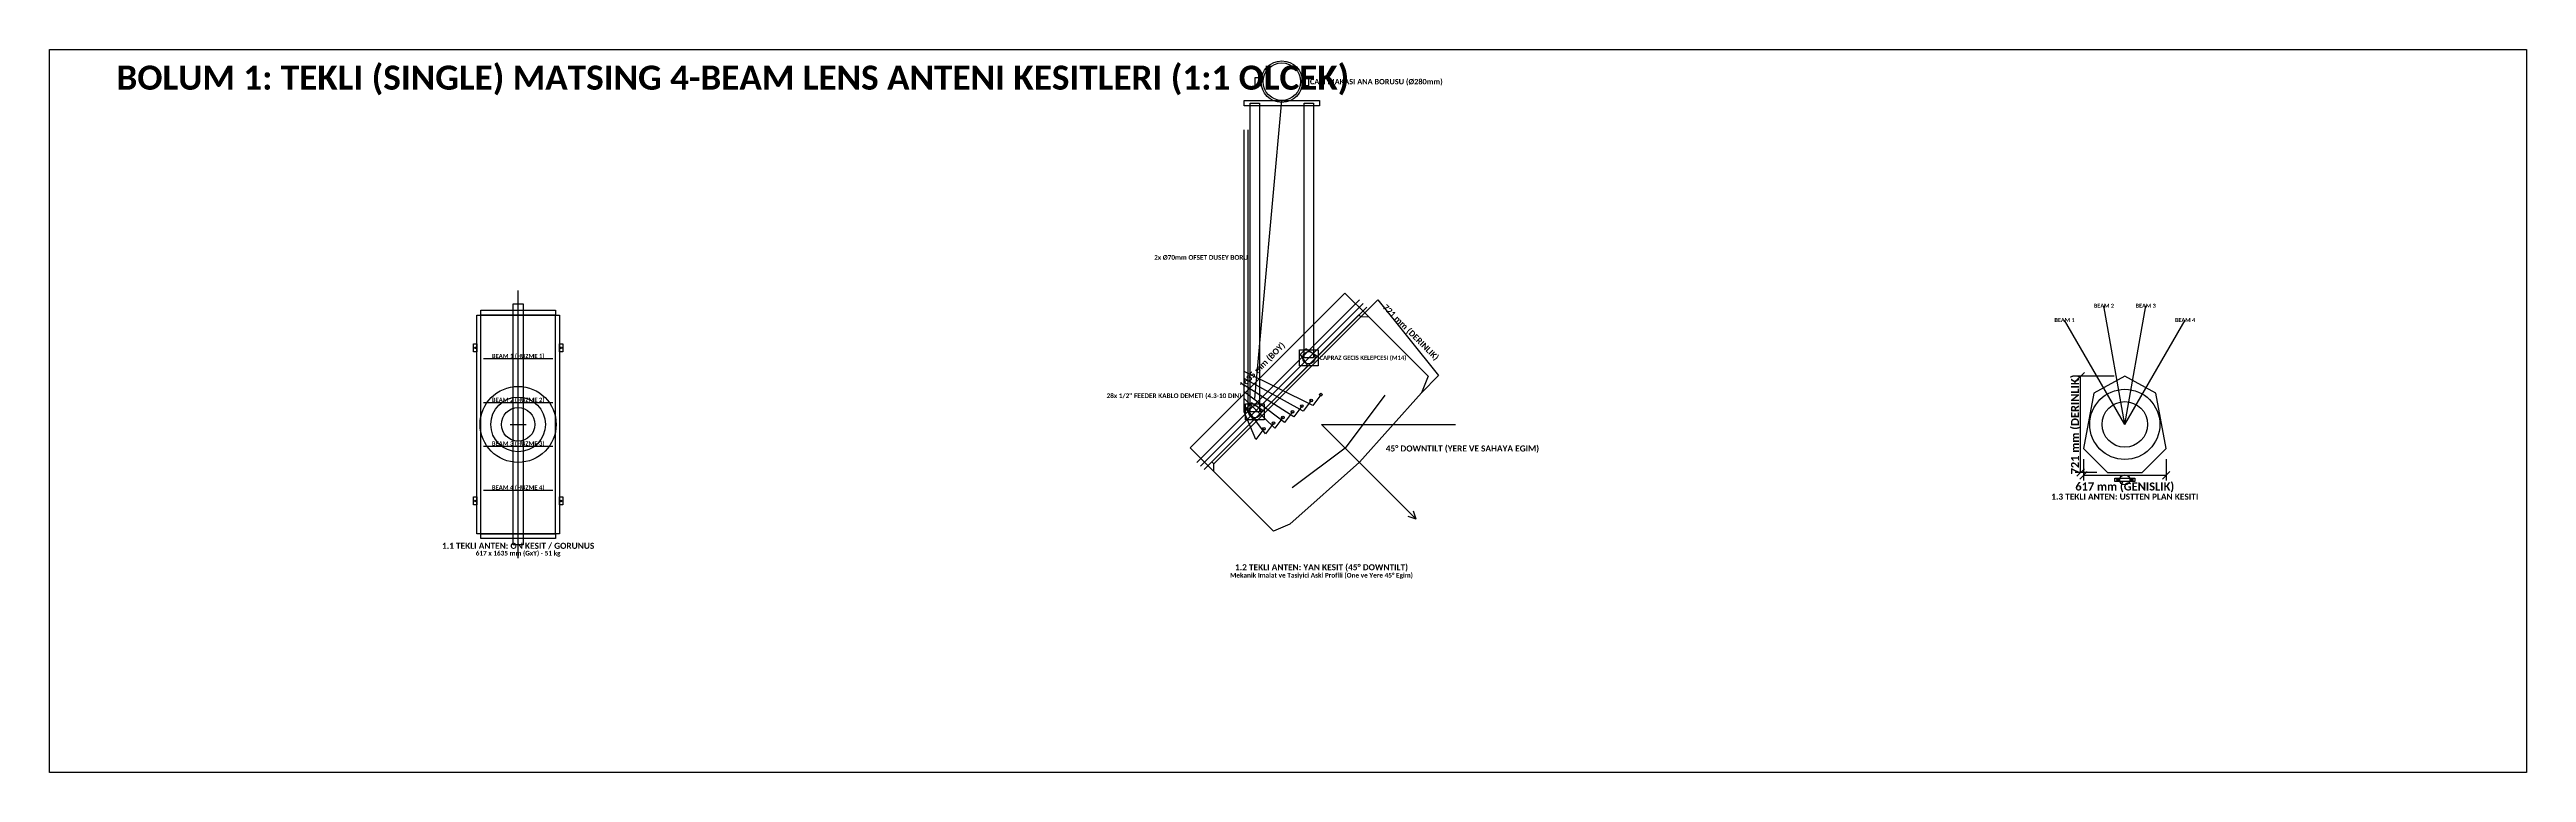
# Model space of a CAD drawing. Header units: metres. Extents: x -21.5 to 32.7, y -2.6 to 19.8.
# Drawn here: x -21.5 to -3, y 14.4 to 19.8 of the extents above; entities that cross this region are included whole.
import ezdxf
from ezdxf.enums import TextEntityAlignment as Align

# ---------------------------------------------------------------- set-up
doc = ezdxf.new("R2010")
doc.units = ezdxf.units.M
for name, color, linetype in [('CELIK_KIRIS_KOLON', 9, 'CONTINUOUS'), ('EKP_MATSING_ANTEN', 2, 'CONTINUOUS'), ('KABLO_TAVALARI', 6, 'CONTINUOUS'), ('METIN_BILGI', 7, 'CONTINUOUS'), ('MONTAJ_BORULARI', 2, 'CONTINUOUS'), ('OLCULER', 1, 'CONTINUOUS')]:
    doc.layers.add(name, color=color, linetype=linetype)
doc.styles.get("Standard").update_dxf_attribs({"font": 'calibrib.ttf'})

msp = doc.modelspace()

# ---------------------------------------------------------------- linework, layer by layer
at = {"layer": 'CELIK_KIRIS_KOLON'}
for p, q in [((-12.498, 17.194), (-12.296, 19.42)), ((-11.72, 17.818), (-12.818, 16.72)), ((-11.72, 17.818), (-11.706, 17.804)), ((-12.117, 17.564), (-12.16, 17.522)), ((-12.16, 17.522), (-12.102, 17.436)), ((-12.031, 17.507), (-12.117, 17.564)), ((-12.102, 17.436), (-12.031, 17.507)), ((-12.522, 17.16), (-12.564, 17.117)), ((-12.564, 17.117), (-12.507, 17.031)), ((-12.436, 17.102), (-12.522, 17.16)), ((-12.507, 17.031), (-12.436, 17.102)), ((-12.818, 16.72), (-12.804, 16.706))]:
    msp.add_line(p, q, dxfattribs=at)
for points in [[(-12.496, 19.53), (-12.496, 19.59), (-12.456, 19.59), (-12.456, 19.53)], [(-12.136, 19.53), (-12.136, 19.59), (-12.096, 19.59), (-12.096, 19.53)], [(-12.578, 19.38), (-12.578, 19.42), (-12.014, 19.42), (-12.014, 19.38)], [(-18.278, 17.817), (-18.278, 17.852), (-17.722, 17.852), (-17.722, 17.817)], [(-18.333, 17.542), (-18.333, 17.602), (-18.308, 17.602), (-18.308, 17.542)], [(-17.692, 17.542), (-17.692, 17.602), (-17.667, 17.602), (-17.667, 17.542)], [(-12.164, 17.438), (-12.164, 17.558), (-12.024, 17.558), (-12.024, 17.438)], [(-12.568, 17.034), (-12.568, 17.154), (-12.428, 17.154), (-12.428, 17.034)], [(-6.075, 16.574), (-6.075, 16.598), (-5.925, 16.598), (-5.925, 16.574)], [(-18.333, 16.398), (-18.333, 16.458), (-18.308, 16.458), (-18.308, 16.398)], [(-17.692, 16.398), (-17.692, 16.458), (-17.667, 16.458), (-17.667, 16.398)], [(-18.278, 16.148), (-18.278, 16.183), (-17.722, 16.183), (-17.722, 16.148)]]:
    msp.add_lwpolyline(points, close=True, dxfattribs=at)
for centre, radius in [((-12.296, 19.56), 0.155), ((-18.32, 17.572), 0.006), ((-17.68, 17.572), 0.006), ((-12.094, 17.498), 0.0461), ((-12.498, 17.094), 0.0461), ((-6.055, 16.586), 0.006), ((-5.945, 16.586), 0.006), ((-18.32, 16.428), 0.006), ((-17.68, 16.428), 0.006)]:
    msp.add_circle(centre, radius, dxfattribs=at)
at = {"layer": 'EKP_MATSING_ANTEN'}
for p, q in [((-18.278, 16.183), (-18.278, 17.817)), ((-17.722, 16.183), (-17.722, 17.817)), ((-12.804, 16.706), (-11.706, 17.804)), ((-11.706, 17.804), (-11.649, 17.805)), ((-11.649, 17.805), (-11.202, 17.359)), ((-18.259, 17.491), (-17.741, 17.491)), ((-11.526, 17.219), (-11.822, 16.822)), ((-11.254, 17.236), (-11.717, 16.717)), ((-11.202, 17.359), (-11.254, 17.236)), ((-6.231, 17.234), (-6.309, 16.82)), ((-6, 17.36), (-6.231, 17.234)), ((-5.769, 17.234), (-6, 17.36)), ((-5.691, 16.82), (-5.769, 17.234)), ((-18.259, 17.163), (-17.741, 17.163)), ((-18.259, 16.837), (-17.741, 16.837)), ((-12.805, 16.649), (-12.804, 16.706)), ((-11.717, 16.717), (-12.236, 16.254)), ((-11.822, 16.822), (-12.219, 16.526)), ((-6.309, 16.82), (-6.13, 16.64)), ((-5.87, 16.64), (-5.691, 16.82)), ((-18.259, 16.509), (-17.741, 16.509)), ((-12.359, 16.202), (-12.805, 16.649)), ((-6.13, 16.64), (-5.87, 16.64)), ((-12.236, 16.254), (-12.359, 16.202))]:
    msp.add_line(p, q, dxfattribs=at)
msp.add_lwpolyline([(-18.308, 16.183), (-18.308, 17.817), (-17.692, 17.817), (-17.692, 16.183)], close=True, dxfattribs=at)
for centre, radius in [((-18, 17), 0.284), ((-6, 17), 0.262), ((-18, 17), 0.204), ((-18, 17), 0.125), ((-6, 17), 0.17)]:
    msp.add_circle(centre, radius, dxfattribs=at)
at = {"layer": 'KABLO_TAVALARI'}
for p, q in [((-12.578, 17.094), (-12.578, 19.2)), ((-12.548, 17.094), (-12.548, 19.2)), ((-12.065, 17.142), (-12.578, 17.394)), ((-12.136, 17.099), (-12.578, 17.344)), ((-12.207, 17.057), (-12.578, 17.294)), ((-12.277, 17.014), (-12.578, 17.244)), ((-12.005, 17.222), (-12.065, 17.142)), ((-12.348, 16.972), (-12.578, 17.194)), ((-12.419, 16.93), (-12.578, 17.144)), ((-12.49, 16.887), (-12.578, 17.094)), ((-12.288, 17.052), (-12.348, 16.972)), ((-12.217, 17.094), (-12.277, 17.014)), ((-12.147, 17.137), (-12.207, 17.057)), ((-12.076, 17.179), (-12.136, 17.099)), ((-12.43, 16.967), (-12.49, 16.887)), ((-12.359, 17.01), (-12.419, 16.93))]:
    msp.add_line(p, q, dxfattribs=at)
for centre in [(-12.005, 17.222), (-12.288, 17.052), (-12.217, 17.094), (-12.147, 17.137), (-12.076, 17.179), (-12.43, 16.967), (-12.359, 17.01)]:
    msp.add_circle(centre, 0.01, dxfattribs=at)
at = {"layer": 'METIN_BILGI'}
for p, q in [((-18, 16.94), (-18, 17.06)), ((-18.06, 17), (-17.94, 17))]:
    msp.add_line(p, q, dxfattribs=at)
msp.add_lwpolyline([(-21.5, 14.4), (-21.5, 19.8), (-3, 19.8), (-3, 14.4)], close=True, dxfattribs=at)
at = {"layer": 'MONTAJ_BORULARI'}
for p, q in [((-18, 16), (-18, 18)), ((-11.716, 17.93), (-12.93, 16.716)), ((-11.689, 17.903), (-12.903, 16.689)), ((-11.662, 17.876), (-12.876, 16.662))]:
    msp.add_line(p, q, dxfattribs=at)
for points in [[(-12.533, 17.094), (-12.533, 19.4), (-12.463, 19.4), (-12.463, 17.094)], [(-12.129, 17.498), (-12.129, 19.4), (-12.059, 19.4), (-12.059, 17.498)], [(-18.038, 16.1), (-18.038, 17.9), (-17.962, 17.9), (-17.962, 16.1)]]:
    msp.add_lwpolyline(points, close=True, dxfattribs=at)
for centre, radius in [((-12.296, 19.56), 0.14), ((-6, 16.586), 0.0381)]:
    msp.add_circle(centre, radius, dxfattribs=at)
at = {"layer": 'OLCULER'}
for p, q in [((-12.981, 16.825), (-11.825, 17.981)), ((-11.649, 17.805), (-11.825, 17.981)), ((-11.706, 17.804), (-11.578, 17.931)), ((-11.578, 17.931), (-11.126, 17.364)), ((-6, 17), (-6.45, 17.779)), ((-6, 17), (-6.156, 17.886)), ((-6, 17), (-5.844, 17.886)), ((-6, 17), (-5.55, 17.779)), ((-11.254, 17.236), (-11.126, 17.364)), ((-6.08, 17.36), (-6.37, 17.36)), ((-6.358, 17.332), (-6.302, 17.388)), ((-6.33, 16.64), (-6.33, 17.36)), ((-12, 17), (-11, 17)), ((-12, 17), (-11.293, 16.293)), ((-12.805, 16.649), (-12.981, 16.825)), ((-6.358, 16.612), (-6.302, 16.668)), ((-6.309, 16.74), (-6.309, 16.58)), ((-5.691, 16.74), (-5.691, 16.58)), ((-6.21, 16.64), (-6.37, 16.64)), ((-6.337, 16.592), (-6.281, 16.648)), ((-6.309, 16.62), (-5.691, 16.62)), ((-5.719, 16.592), (-5.663, 16.648)), ((-11.293, 16.293), (-11.353, 16.313)), ((-11.293, 16.293), (-11.313, 16.353))]:
    msp.add_line(p, q, dxfattribs=at)

# ---------------------------------------------------------------- texts
at = {"layer": 'EKP_MATSING_ANTEN'}
for s, p in [('BEAM 1 (HUZME 1)', (-18, 17.511)), ('BEAM 2 (HUZME 2)', (-18, 17.183)), ('BEAM 3 (HUZME 3)', (-18, 16.857)), ('BEAM 4 (HUZME 4)', (-18, 16.529))]:
    msp.add_text(s, height=0.032, dxfattribs=at).set_placement(p, align=Align.MIDDLE_CENTER)
at = {"layer": 'KABLO_TAVALARI'}
msp.add_text('28x 1/2" FEEDER KABLO DEMETI (4.3-10 DIN)', height=0.035, dxfattribs=at).set_placement((-12.598, 17.214), align=Align.MIDDLE_RIGHT)
at = {"layer": 'METIN_BILGI'}
msp.add_text('BOLUM 1: TEKLI (SINGLE) MATSING 4-BEAM LENS ANTENI KESITLERI (1:1 OLCEK)', height=0.18, dxfattribs=at).set_placement((-21, 19.5))
for s, height, p in [('CATI MAKASI ANA BORUSU (Ø280mm)', 0.04, (-12.086, 19.56)), ('CAPRAZ GECIS KELEPCESI (M14)', 0.032, (-12.014, 17.498))]:
    msp.add_text(s, height=height, dxfattribs=at).set_placement(p, align=Align.MIDDLE_LEFT)
msp.add_text('2x Ø70mm OFSET DUSEY BORU', height=0.035, dxfattribs=at).set_placement((-12.548, 18.247), align=Align.MIDDLE_RIGHT)
for s, height, p in [('1.3 TEKLI ANTEN: USTTEN PLAN KESITI', 0.045, (-6, 16.46)), ('1.1 TEKLI ANTEN: ON KESIT / GORUNUS', 0.045, (-18, 16.093)), ('617 x 1635 mm (GxY) - 51 kg', 0.035, (-18, 16.038)), ('1.2 TEKLI ANTEN: YAN KESIT (45° DOWNTILT)', 0.045, (-12, 15.933)), ('Mekanik Imalat ve Tasiyici Aski Profili (One ve Yere 45° Egim)', 0.035, (-12, 15.873))]:
    msp.add_text(s, height=height, dxfattribs=at).set_placement(p, align=Align.MIDDLE_CENTER)
at = {"layer": 'OLCULER'}
for s, height, rotation, p in [('721 mm (DERINLIK)', 0.045, -45, (-11.332, 17.688)), ('1635 mm (BOY)', 0.045, 45, (-12.443, 17.443)), ('721 mm (DERINLIK)', 0.06, 90, (-6.372, 17))]:
    msp.add_text(s, height=height, rotation=rotation, dxfattribs=at).set_placement(p, align=Align.MIDDLE_CENTER)
for s, height, p in [('BEAM 1', 0.03, (-6.45, 17.779)), ('BEAM 2', 0.03, (-6.156, 17.886)), ('BEAM 3', 0.03, (-5.844, 17.886)), ('BEAM 4', 0.03, (-5.55, 17.779)), ('617 mm (GENISLIK)', 0.06, (-6, 16.536))]:
    msp.add_text(s, height=height, dxfattribs=at).set_placement(p, align=Align.MIDDLE_CENTER)
msp.add_text('45° DOWNTILT (YERE VE SAHAYA EGIM)', height=0.045, dxfattribs=at).set_placement((-11.52, 16.82), align=Align.MIDDLE_LEFT)

doc.saveas('drawing.dxf')
